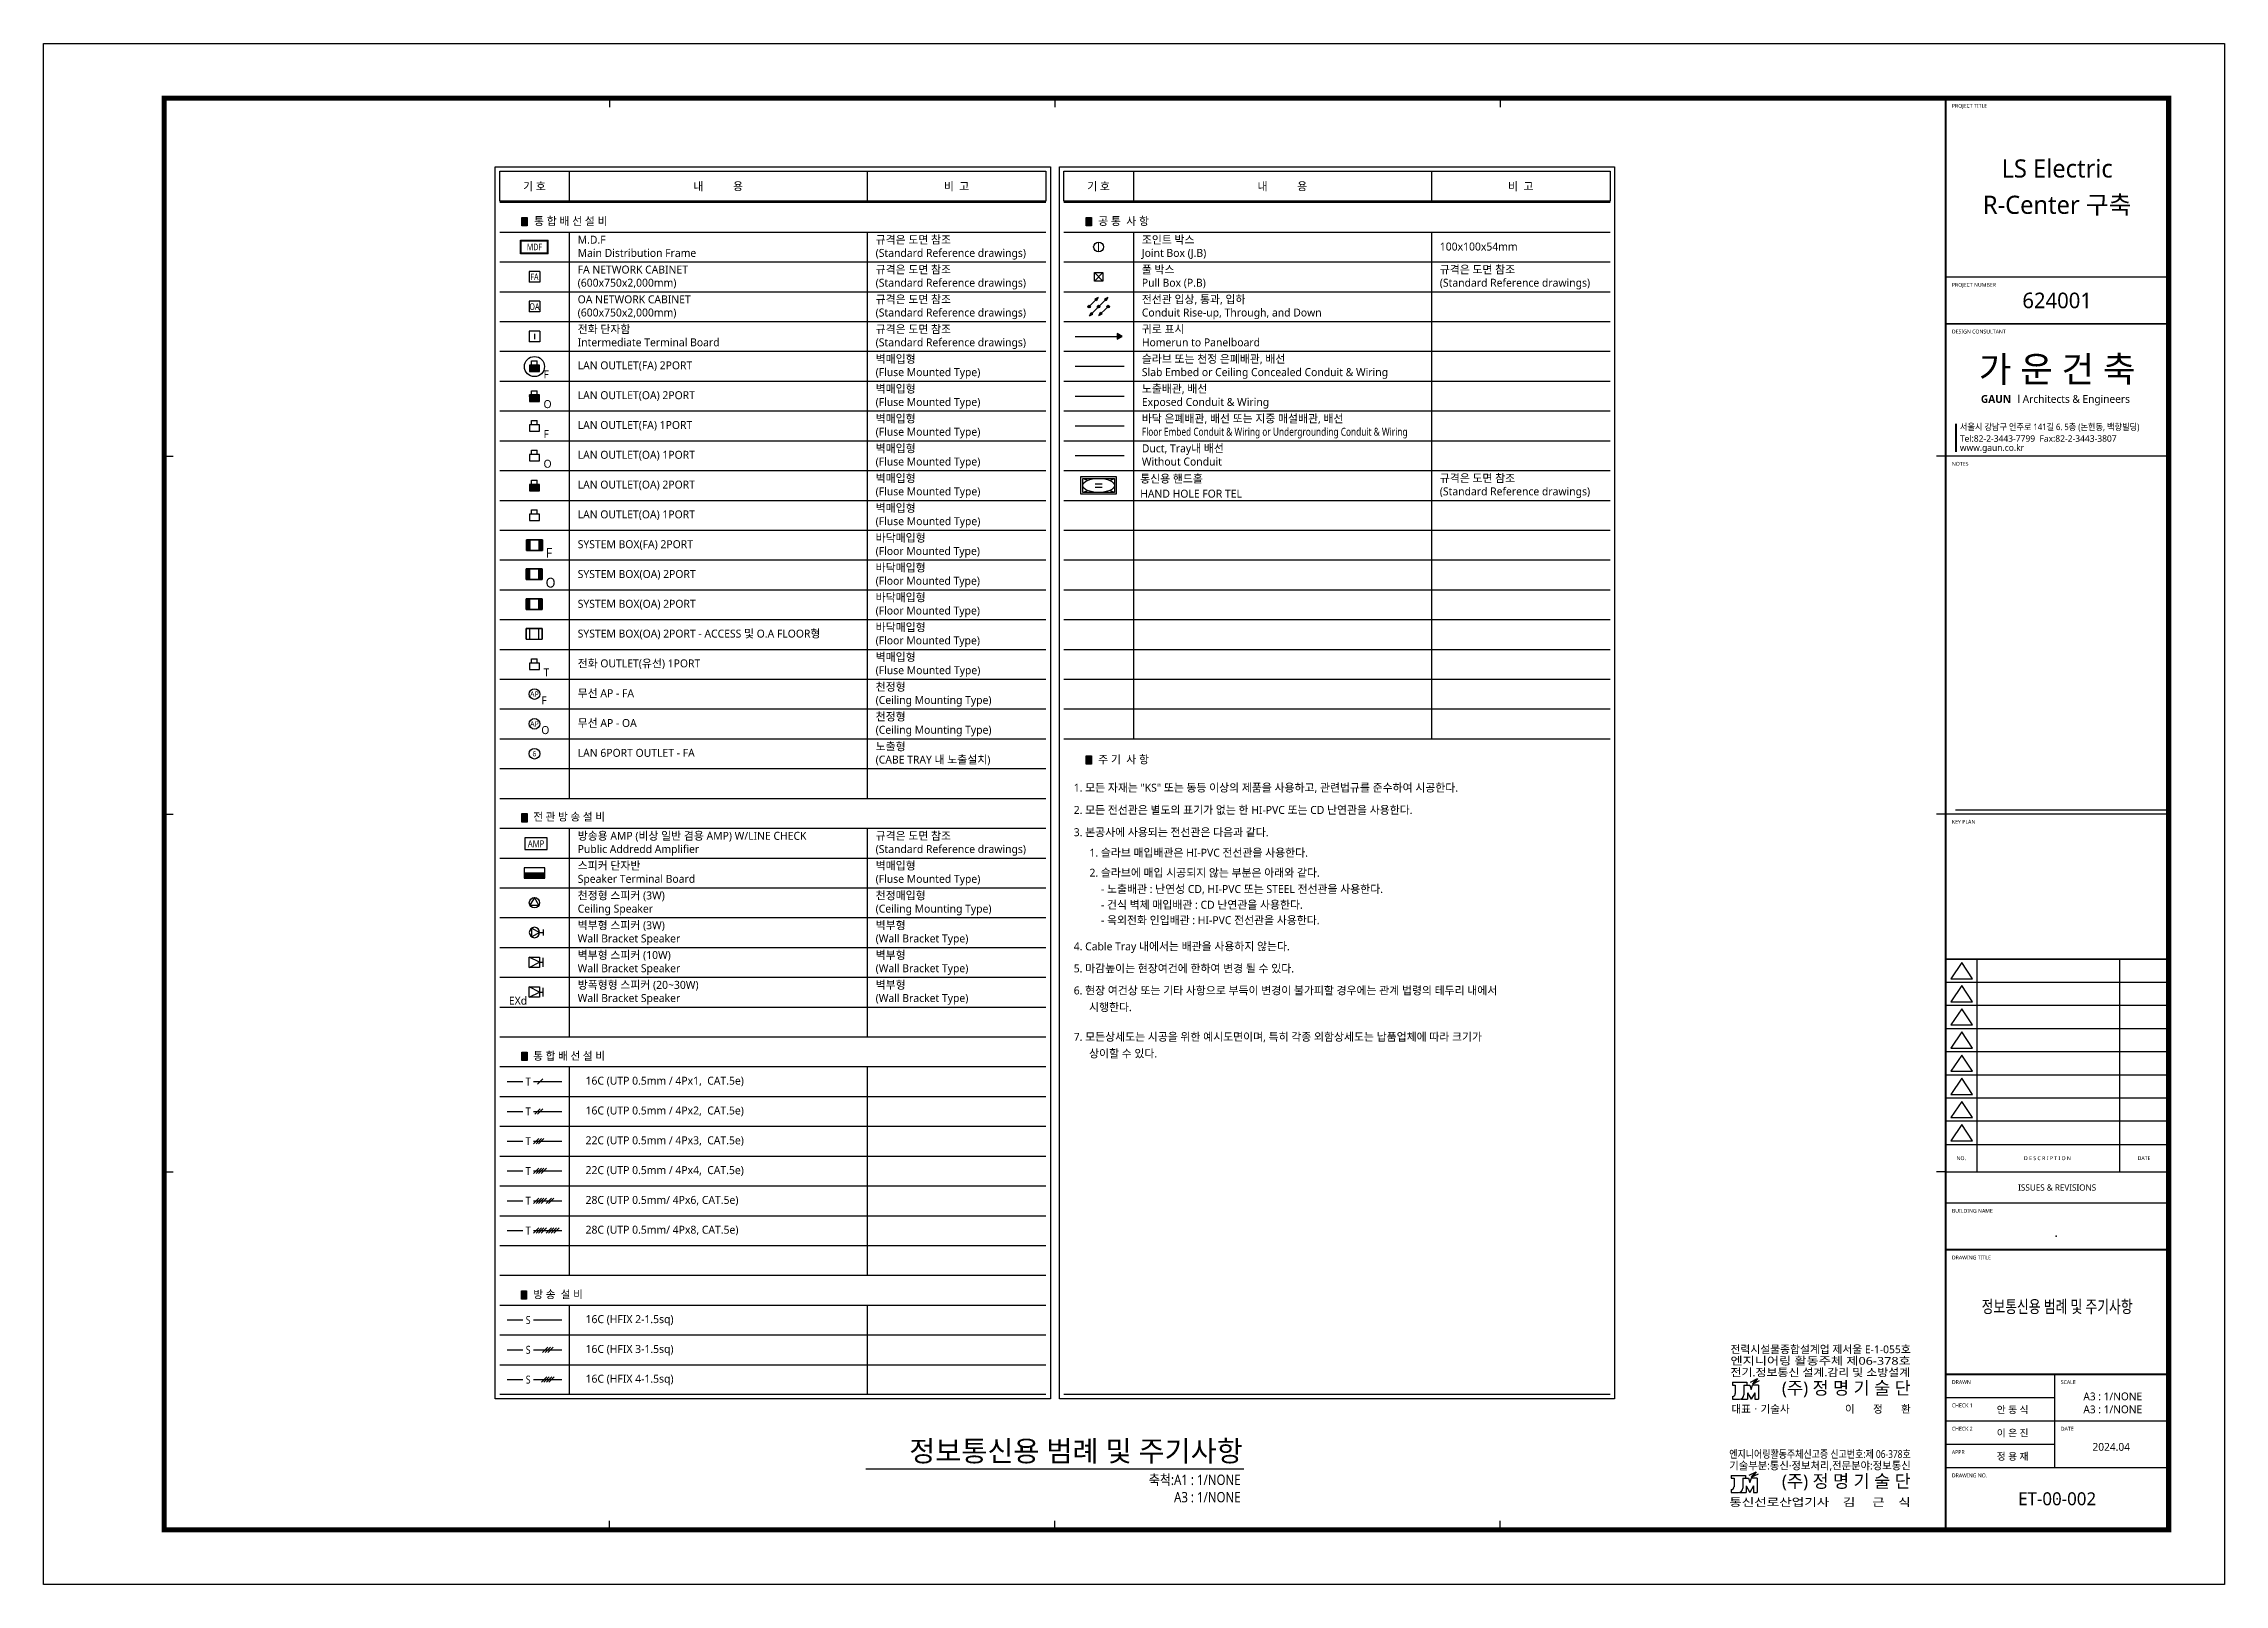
# Model space of a CAD drawing. Header units: millimetres. Extents: x 0 to 84100, y 0 to 59400.
import ezdxf
from ezdxf.enums import TextEntityAlignment as Align

# ---------------------------------------------------------------- set-up
doc = ezdxf.new("R2010")
doc.units = ezdxf.units.MM
doc.header["$LTSCALE"] = 1000
for name, pattern in [('EEA3', [11.5, 7, -2, 0.5, -2]), ('HID', [2.3, 1.5, -0.8]), ('TAA4', [16.45, 12, -1.35, 0.2, -1.35, 0.2, -1.35])]:
    doc.linetypes.add(name, pattern=pattern)
for name, color, linetype in [('S', 4, 'Continuous'), ('SHT', 5, 'Continuous'), ('sol254', 254, 'Continuous'), ('SYM', 3, 'Continuous'), ('SYMBOL', 3, 'Continuous'), ('TEXT', 3, 'Continuous'), ('TIT', 2, 'Continuous'), ('XR-SHEET(통신)$0$WD', 6, 'Continuous')]:
    doc.layers.add(name, color=color, linetype=linetype)
doc.styles.add('GHS', font='malgun.ttf')
doc.styles.add('ST6', font='malgun.ttf', dxfattribs={"width": 0.9})
doc.styles.add('XR-SHEET$0$XR-SHEET$0$XR-SHEET$0$맑은고딕', font='malgun.ttf')
doc.styles.add('XR-SHEET$0$XR-SHEET$0$XREF-Form$0$맑은고딕', font='malgun.ttf')
doc.styles.add('XR-SHEET$0$XR-SHEET$0$XREF-Form$0$맑은고딕B', font='malgunbd.ttf')

msp = doc.modelspace()

# ---------------------------------------------------------------- texts
at = {"layer": 'SYM', "color": 4, "style": 'ST6', "width": 1}
for s, p in [('기 호', (18929, 53906)), ('비  고', (35208, 53906)), ('비  고', (56964, 53906))]:
    msp.add_text(s, height=307.1, dxfattribs=at).set_placement(p, align=Align.MIDDLE)
at = {"layer": 'SYM', "color": 4, "style": 'ST6'}
for s, height, p in [('내           용', 307.13, (26015, 53906)), ('기 호', 307.1, (40685, 53906)), ('내           용', 307.13, (47771, 53906))]:
    msp.add_text(s, height=height, dxfattribs=at).set_placement(p, align=Align.MIDDLE)
at = {"layer": 'SYM', "color": 4, "style": 'ST6', "width": 1}
for s, height, p in [('통 합 배 선 설 비', 307.13, (18914, 52404)), ('공 통  사 항', 307.1, (40670, 52404)), ('전 관 방 송 설 비', 300, (18884, 29443)), ('통 합 배 선 설 비', 300, (18884, 20223)), ('방 송  설 비', 300, (18884, 11031))]:
    msp.add_text(s, height=height, dxfattribs=at).set_placement(p)
at = {"layer": 'SYM'}
for s, height, style, width, p in [('MDF', 255.8, 'GHS', 0.8, (18929, 51560)), ('FA', 255.8, 'GHS', 0.8, (18929, 50410)), ('OA', 255.8, 'GHS', 0.8, (18929, 49261)), ('AMP', 266.7, 'ST6', 0.85, (18989, 28552))]:
    msp.add_text(s, height=height, dxfattribs=dict(at, style=style, width=width)).set_placement(p, align=Align.MIDDLE)
at = {"layer": 'SYM', "linetype": 'Continuous', "style": 'ST6'}
for s, height, p in [('M.D.F', 307.1, (20596, 51686)), ('Main Distribution Frame', 307.13, (20596, 51178)), ('(Standard Reference drawings)', 307.13, (32087, 51178)), ('규격은 도면 참조', 307.1, (32087, 51686)), ('Joint Box (J.B)', 307.13, (42352, 51178)), ('조인트 박스', 307.1, (42352, 51686)), ('100x100x54mm', 307.13, (53843, 51423)), ('FA NETWORK CABINET', 307.13, (20596, 50537)), ('규격은 도면 참조', 307.1, (32087, 50537)), ('풀 박스', 307.1, (42352, 50537)), ('규격은 도면 참조', 307.1, (53843, 50537)), ('(600x750x2,000mm)', 307.13, (20596, 50029)), ('OA NETWORK CABINET', 307.13, (20596, 49388)), ('(Standard Reference drawings)', 307.13, (32087, 50029)), ('규격은 도면 참조', 307.1, (32087, 49388)), ('전선관 입상, 통과, 입하', 307.13, (42352, 49388)), ('Pull Box (P.B)', 307.13, (42352, 50029)), ('(Standard Reference drawings)', 307.13, (53843, 50029)), ('(600x750x2,000mm)', 307.13, (20596, 48880)), ('(Standard Reference drawings)', 307.13, (32087, 48880)), ('Conduit Rise-up, Through, and Down', 307.13, (42352, 48880)), ('Intermediate Terminal Board', 307.13, (20596, 47731)), ('전화 단자함', 307.1, (20596, 48239)), ('(Standard Reference drawings)', 307.13, (32087, 47731)), ('규격은 도면 참조', 307.1, (32087, 48239)), ('귀로 표시', 307.1, (42352, 48239)), ('Homerun to Panelboard', 307.13, (42352, 47731)), ('LAN OUTLET(FA) 2PORT', 307.13, (20596, 46843)), ('벽매입형 ', 307.1, (32087, 47090)), ('슬라브 또는 천정 은폐배관, 배선', 307.13, (42352, 47090)), ('F', 307, (19278, 46497)), ('(Fluse Mounted Type)', 307.13, (32087, 46582)), ('벽매입형 ', 307.1, (32087, 45941)), ('Slab Embed or Ceiling Concealed Conduit & Wiring', 307.13, (42352, 46582)), ('노출배관, 배선', 307.1, (42352, 45941)), ('O', 307, (19278, 45348)), ('LAN OUTLET(OA) 2PORT', 307.13, (20596, 45693)), ('(Fluse Mounted Type)', 307.13, (32087, 45432)), ('Exposed Conduit & Wiring', 307.13, (42352, 45432)), ('LAN OUTLET(FA) 1PORT', 307.13, (20596, 44544)), ('(Fluse Mounted Type)', 307.13, (32087, 44283)), ('벽매입형 ', 307.1, (32087, 44792)), ('바닥 은폐배관, 배선 또는 지중 매설배관, 배선', 307.13, (42352, 44792)), ('F', 307, (19278, 44199)), ('벽매입형 ', 307.1, (32087, 43643)), ('Duct, Tray내 배선', 307.13, (42352, 43643)), ('O', 307, (19278, 43050)), ('LAN OUTLET(OA) 1PORT', 307.13, (20596, 43395)), ('(Fluse Mounted Type)', 307.13, (32087, 43134)), ('Without Conduit', 307.13, (42352, 43134)), ('LAN OUTLET(OA) 2PORT', 307.13, (20596, 42246)), ('(Fluse Mounted Type)', 307.13, (32087, 41985)), ('벽매입형 ', 307.1, (32087, 42494)), ('(Standard Reference drawings)', 307.13, (53843, 41985)), ('규격은 도면 참조', 307.1, (53843, 42494)), ('LAN OUTLET(OA) 1PORT', 307.13, (20596, 41097)), ('벽매입형 ', 307.1, (32087, 41345)), ('(Fluse Mounted Type)', 307.13, (32087, 40836)), ('바닥매입형 ', 307.1, (32087, 40196)), ('SYSTEM BOX(FA) 2PORT', 307.13, (20596, 39948)), ('(Floor Mounted Type)', 307.13, (32087, 39687)), ('SYSTEM BOX(OA) 2PORT', 307.13, (20596, 38799)), ('(Floor Mounted Type)', 307.13, (32087, 38538)), ('바닥매입형 ', 307.1, (32087, 39047)), ('SYSTEM BOX(OA) 2PORT', 307.13, (20596, 37650)), ('바닥매입형 ', 307.1, (32087, 37897)), ('(Floor Mounted Type)', 307.13, (32087, 37389)), ('바닥매입형 ', 307.1, (32087, 36748)), ('SYSTEM BOX(OA) 2PORT - ACCESS 및 O.A FLOOR형', 307.13, (20596, 36501)), ('(Floor Mounted Type)', 307.13, (32087, 36240)), ('전화 OUTLET(유선) 1PORT', 307.13, (20596, 35352)), ('(Fluse Mounted Type)', 307.13, (32087, 35091)), ('벽매입형 ', 307.1, (32087, 35599)), ('T', 307, (19278, 35006)), ('무선 AP - FA', 307.1, (20596, 34203)), ('천정형 ', 307.1, (32087, 34450)), ('F', 307, (19192, 33930)), ('(Ceiling Mounting Type)', 307.13, (32087, 33942)), ('천정형 ', 307.1, (32087, 33301)), ('O', 307, (19192, 32781)), ('무선 AP - OA', 307.1, (20596, 33054)), ('(Ceiling Mounting Type)', 307.13, (32087, 32793)), ('LAN 6PORT OUTLET - FA', 307.13, (20596, 31904)), ('(CABE TRAY 내 노출설치)', 307.13, (32087, 31643)), ('노출형', 307.1, (32087, 32152)), ('방송용 AMP (비상 일반 겸용 AMP) W/LINE CHECK', 307.13, (20596, 28705)), ('규격은 도면 참조', 307.1, (32087, 28705)), ('스피커 단자반', 307.1, (20596, 27556)), ('Public Addredd Amplifier', 307.13, (20596, 28196)), ('(Standard Reference drawings)', 307.13, (32087, 28196)), ('벽매입형 ', 307.1, (32087, 27556)), ('Speaker Terminal Board', 307.13, (20596, 27047)), ('(Fluse Mounted Type)', 307.13, (32087, 27047)), ('천정형 스피커 (3W)', 307.13, (20596, 26407)), ('Ceiling Speaker', 307.13, (20596, 25898)), ('(Ceiling Mounting Type)', 307.13, (32087, 25898)), ('천정매입형', 307.1, (32087, 26407)), ('벽부형 스피커 (3W)', 307.13, (20596, 25258)), ('벽부형', 307.1, (32087, 25258)), ('Wall Bracket Speaker', 307.13, (20596, 24749)), ('벽부형 스피커 (10W)', 307.13, (20596, 24109)), ('(Wall Bracket Type)', 307.13, (32087, 24749)), ('벽부형', 307.1, (32087, 24109)), ('Wall Bracket Speaker', 307.13, (20596, 23600)), ('(Wall Bracket Type)', 307.13, (32087, 23600)), ('Wall Bracket Speaker', 307.13, (20596, 22451)), ('방폭형형 스피커 (20~30W)', 307.13, (20596, 22959)), ('(Wall Bracket Type)', 307.13, (32087, 22451)), ('벽부형', 307.1, (32087, 22959)), ('EXd', 307.1, (17942, 22351)), ('16C (UTP 0.5mm / 4Px1,  CAT.5e)', 307.13, (20900, 19265)), ('16C (UTP 0.5mm / 4Px2,  CAT.5e)', 307.13, (20900, 18116)), ('22C (UTP 0.5mm / 4Px3,  CAT.5e)', 307.13, (20900, 16966)), ('22C (UTP 0.5mm / 4Px4,  CAT.5e)', 307.13, (20900, 15817)), ('28C (UTP 0.5mm/ 4Px6, CAT.5e)', 307.13, (20900, 14668)), ('28C (UTP 0.5mm/ 4Px8, CAT.5e)', 307.13, (20900, 13519)), ('16C (HFIX 2-1.5sq)', 307.13, (20900, 10072)), ('16C (HFIX 3-1.5sq)', 307.13, (20900, 8923)), ('16C (HFIX 4-1.5sq)', 307.13, (20900, 7774))]:
    msp.add_text(s, height=height, dxfattribs=at).set_placement(p)
at = {"layer": 'SYM', "style": 'ST6'}
msp.add_text('J', height=307, dxfattribs=at).set_placement((40685, 51560), align=Align.MIDDLE)
at = {"layer": 'SYM', "linetype": 'Continuous', "style": 'ST6', "width": 0.8}
msp.add_text('Floor Embed Conduit & Wiring or Undergrounding Conduit & Wiring', height=307.13, dxfattribs=at).set_placement((42352, 44283))
at = {"layer": 'SYM', "style": 'GHS'}
for s, height, p in [('통신용 핸드홀', 307.1, (42288, 42472)), ('HAND HOLE FOR TEL', 307.13, (42288, 41897)), ('F', 376, (19359, 39580)), ('O', 376, (19359, 38431))]:
    msp.add_text(s, height=height, dxfattribs=at).set_placement(p)
for s, height, p in [('AP', 205.3, (18929, 34323)), ('AP', 205.3, (18929, 33174)), ('6', 205, (18929, 32025))]:
    msp.add_text(s, height=height, dxfattribs=at).set_placement(p, align=Align.MIDDLE_CENTER)
at = {"layer": 'SYM', "color": 4, "style": 'ST6', "width": 1}
msp.add_text('주 기  사 항', height=307.1, dxfattribs=at).set_placement((40670, 31802), align=Align.MIDDLE_LEFT)
at = {"layer": 'SYM', "color": 4, "linetype": 'Continuous', "style": 'ST6'}
for s, p in [('1. 모든 자재는 "KS" 또는 동등 이상의 제품을 사용하고, 관련법규를 준수하여 시공한다.', (39726, 30714)), ('2. 모든 전선관은 별도의 표기가 없는 한 HI-PVC 또는 CD 난연관을 사용한다.', (39726, 29856)), ('3. 본공사에 사용되는 전선관은 다음과 같다.', (39726, 28998)), ('1. 슬라브 매입배관은 HI-PVC 전선관을 사용한다.', (40332, 28208)), ('2. 슬라브에 매입 시공되지 않는 부분은 아래와 같다.', (40332, 27436)), ('- 노출배관 : 난연성 CD, HI-PVC 또는 STEEL 전선관을 사용한다.', (40776, 26807)), ('- 건식 벽체 매입배관 : CD 난연관을 사용한다.', (40776, 26201)), ('- 옥외전화 인입배관 : HI-PVC 전선관을 사용한다.', (40776, 25607)), ('4. Cable Tray 내에서는 배관을 사용하지 않는다.', (39726, 24597)), ('5. 마감높이는 현장여건에 한하여 변경 될 수 있다.', (39726, 23747)), ('6. 현장 여건상 또는 기타 사항으로 부득이 변경이 불가피할 경우에는 관계 법령의 테두리 내에서', (39726, 22897)), ('7. 모든상세도는 시공을 위한 예시도면이며, 특히 각종 외함상세도는 납품업체에 따라 크기가', (39726, 21109))]:
    msp.add_text(s, height=307.13, dxfattribs=at).set_placement(p, align=Align.MIDDLE_LEFT)
at = {"layer": 'SYM', "color": 4, "linetype": 'Continuous', "style": 'ST6', "width": 1}
for s, p in [('시행한다.', (40316, 22255)), ('상이할 수 있다.', (40316, 20467))]:
    msp.add_text(s, height=307.1, dxfattribs=at).set_placement(p, align=Align.MIDDLE_LEFT)
at = {"layer": 'SYM', "linetype": 'Continuous', "style": 'ST6', "width": 0.85}
for s, p in [('T', (18687, 19385)), ('T', (18687, 18236)), ('T', (18687, 17087)), ('T', (18687, 15938)), ('T', (18687, 14789)), ('T', (18687, 13640)), ('S', (18687, 10193)), ('S', (18687, 9044)), ('S', (18687, 7894))]:
    msp.add_text(s, height=307, dxfattribs=at).set_placement(p, align=Align.MIDDLE)
at = {"layer": 'TEXT', "style": 'GHS', "width": 0.75}
msp.add_text('정보통신용 범례 및 주기사항', height=482.97, dxfattribs=at).set_placement((77650, 10709), align=Align.MIDDLE_CENTER)
at = {"layer": 'TEXT', "style": 'GHS'}
for s, height, p in [('A3 : 1/NONE', 300, (79795, 7247)), ('A3 : 1/NONE', 300, (79795, 6747)), ('ET-00-002', 500, (77650, 3300))]:
    msp.add_text(s, height=height, dxfattribs=at).set_placement(p, align=Align.MIDDLE_CENTER)
at = {"layer": 'TIT', "style": 'GHS'}
msp.add_text('정보통신용 범례 및 주기사항', height=800, dxfattribs=at).set_placement((46243, 5140), align=Align.MIDDLE_RIGHT)
at = {"layer": 'TIT', "style": 'GHS', "width": 0.85}
for s, p in [('축척:A1 : 1/NONE', (46162, 3831)), ('A3 : 1/NONE', (46162, 3162))]:
    msp.add_text(s, height=400, dxfattribs=at).set_placement(p, align=Align.RIGHT)

# ---------------------------------------------------------------- blocks, each defined once
blk = doc.blocks.new('XR-FORM-ET', base_point=(461, 408))
at = {"layer": 'SHT', "color": 171}
for p, q in [((43650, 114600), (43650, 113900)), ((78000, 114600), (78000, 113900)), ((112350, 114600), (112350, 113900)), ((9300, 87000), (10000, 87000)), ((146700, 87000), (146000, 87000)), ((9300, 59400), (10000, 59400)), ((146700, 59400), (146000, 59400)), ((9300, 31800), (10000, 31800)), ((146700, 31800), (146000, 31800)), ((43650, 4200), (43650, 4900)), ((78000, 4200), (78000, 4900)), ((112350, 4200), (112350, 4900))]:
    blk.add_line(p, q, dxfattribs=at)
at = {"layer": 'SHT'}
for p, q in [((163900, 59400), (146700, 59400)), ((163900, 48198), (146700, 48198)), ((149100, 48198), (149100, 31800)), ((160100, 48198), (160100, 31800)), ((163900, 46413), (146700, 46413)), ((163900, 44628), (146700, 44628)), ((163900, 42844), (146700, 42844)), ((163900, 41059), (146700, 41059)), ((163900, 39274), (146700, 39274)), ((163900, 37489), (146700, 37489)), ((163900, 35705), (146700, 35705)), ((146700, 33920), (163900, 33920)), ((146700, 31800), (163900, 31800)), ((146700, 25800), (163900, 25800)), ((155100, 16200), (155100, 9000)), ((146700, 14400), (155100, 14400)), ((146700, 12600), (163900, 12600)), ((146700, 10800), (155100, 10800)), ((146700, 9000), (163900, 9000))]:
    blk.add_line(p, q, dxfattribs=at)
blk.add_lwpolyline([(0, 118800), (168200, 118800), (168200, 0), (0, 0)], close=True, dxfattribs=at)
at = {"layer": 'SHT', "const_width": 400}
blk.add_lwpolyline([(9300, 114600), (163900, 114600), (163900, 4200), (9300, 4200)], close=True, dxfattribs=at)
at = {"layer": 'SHT'}
for points, const_width in [([(146700, 114600), (146700, 4200)], 160), ([(146700, 100800), (163900, 100800)], 114), ([(146700, 97200), (163900, 97200)], 114), ([(146700, 87000), (163900, 87000)], 114), ([(146700, 48198), (163900, 48198)], 114), ([(146700, 29400), (163900, 29400)], 114), ([(146700, 25800), (163900, 25800)], 160), ([(146700, 25800), (163900, 25800)], 140), ([(146700, 16200), (163900, 16200)], 160)]:
    blk.add_lwpolyline(points, dxfattribs=dict(at, const_width=const_width))
at = {"layer": 'SHT', "color": 7, "const_width": 140}
blk.add_lwpolyline([(147500, 89500), (147500, 87300)], dxfattribs=at)
at = {"layer": 'SHT', "linetype": 'Continuous', "ltscale": 2}
blk.add_lwpolyline([(147457, 59711), (163900, 59711)], dxfattribs=at)
at = {"layer": 'SHT', "linetype": 'Continuous', "flags": 128}
for points in [[(147937, 47949), (147097, 46700), (148777, 46700)], [(147937, 46165), (147097, 44915), (148777, 44915)], [(147937, 44380), (147097, 43131), (148777, 43131)], [(147937, 42595), (147097, 41346), (148777, 41346)], [(147937, 40810), (147097, 39561), (148777, 39561)], [(147937, 39026), (147097, 37776), (148777, 37776)], [(147937, 37241), (147097, 35992), (148777, 35992)], [(147937, 35456), (147097, 34207), (148777, 34207)]]:
    blk.add_lwpolyline(points, close=True, dxfattribs=at)
at = {"layer": 'SHT'}
for p in [(155226, 26855), (155300, 6600, -2754)]:
    blk.add_point(p, dxfattribs=at)
at = {"layer": 'XR-SHEET(통신)$0$WD', "color": 4}
for p, q in [((130248, 15590), (130248, 15367)), ((130248, 15590), (131366, 15590)), ((130248, 15367), (130472, 15367)), ((130472, 15367), (130472, 14705)), ((131142, 15367), (131142, 14605)), ((131142, 15367), (131589, 15367)), ((131366, 15590), (131366, 15367)), ((131589, 15367), (131701, 15032)), ((131641, 15594), (132187, 15864)), ((131701, 15032), (131812, 15367)), ((132077, 15810), (131805, 15443)), ((131805, 15443), (132351, 15713)), ((131805, 15443), (131956, 15552)), ((132259, 15367), (131812, 15367)), ((131833, 15480), (131983, 15589)), ((131861, 15518), (132011, 15626)), ((131879, 15479), (131928, 15515)), ((131888, 15555), (132038, 15664)), ((132187, 15864), (131915, 15497)), ((131916, 15592), (132066, 15701)), ((131943, 15629), (132093, 15738)), ((131971, 15667), (132121, 15775)), ((131999, 15704), (132149, 15813)), ((132026, 15741), (132176, 15850)), ((132054, 15778), (132141, 15842)), ((132259, 15367), (132259, 14270)), ((130248, 14493), (130248, 14270)), ((130248, 14493), (130260, 14493)), ((130248, 14270), (130807, 14270)), ((130903, 14284), (130903, 14270)), ((130903, 14270), (131421, 14270)), ((131421, 14780), (131701, 14270)), ((131421, 14780), (131421, 14270)), ((131980, 14780), (131701, 14270)), ((131980, 14780), (131980, 14270)), ((131980, 14270), (132259, 14270)), ((131545, 8409), (132092, 8679)), ((131982, 8625), (131710, 8257)), ((131710, 8257), (132256, 8527)), ((131765, 8332), (131915, 8441)), ((131793, 8369), (131943, 8478)), ((132092, 8679), (131819, 8311)), ((131820, 8407), (131971, 8515)), ((131848, 8444), (131998, 8553)), ((131876, 8481), (132026, 8590)), ((131903, 8518), (132053, 8627)), ((131931, 8556), (132081, 8664)), ((131958, 8593), (132046, 8656)), ((130153, 8405), (130153, 8181)), ((130153, 8405), (131270, 8405)), ((130153, 8181), (130377, 8181)), ((130153, 7308), (130153, 7084)), ((130153, 7308), (130164, 7308)), ((130153, 7084), (130712, 7084)), ((130377, 8181), (130377, 7520)), ((130808, 7098), (130808, 7084)), ((130808, 7084), (131326, 7084)), ((131047, 8181), (131047, 7419)), ((131047, 8181), (131494, 8181)), ((131270, 8405), (131270, 8181)), ((131326, 7595), (131605, 7084)), ((131326, 7595), (131326, 7084)), ((131494, 8181), (131605, 7846)), ((131605, 7846), (131717, 8181)), ((131885, 7595), (131605, 7084)), ((131710, 8257), (131860, 8366)), ((132164, 8181), (131717, 8181)), ((131738, 8295), (131888, 8404)), ((131784, 8294), (131833, 8329)), ((131885, 7595), (131885, 7084)), ((131885, 7084), (132164, 7084)), ((132164, 8181), (132164, 7084))]:
    blk.add_line(p, q, dxfattribs=at)
for centre, radius in [((130260, 14705), 212), ((130807, 14605), 335), ((130164, 7520), 212), ((130712, 7419), 335)]:
    blk.add_arc(centre, radius, 270, 0, dxfattribs=at)
at = {"layer": 'SHT', "color": 9, "style": 'XR-SHEET$0$XR-SHEET$0$XREF-Form$0$맑은고딕'}
for s, p in [('PROJECT TITLE', (147180, 114000)), ('PROJECT NUMBER', (147180, 100200)), ('DESIGN CONSULTANT', (147180, 96600)), ('NOTES', (147180, 86400)), ('KEY PLAN', (147180, 58800)), ('BUILDING NAME', (147180, 28800)), ('DRAWING TITLE', (147180, 25200)), ('DRAWN', (147180, 15600)), ('SCALE', (155580, 15600)), ('CHECK 1', (147180, 13800)), ('CHECK 2', (147180, 12000)), ('DATE', (155580, 12000)), ('APPR', (147180, 10200)), ('DRAWING NO.', (147180, 8400))]:
    blk.add_text(s, height=300, dxfattribs=at).set_placement(p, align=Align.MIDDLE_LEFT)
at = {"layer": 'SHT', "color": 3}
for s, height, style, p in [('LS Electric', 1400, 'XR-SHEET$0$XR-SHEET$0$XR-SHEET$0$맑은고딕', (155300, 109174)), ('R-Center 구축', 1400, 'XR-SHEET$0$XR-SHEET$0$XR-SHEET$0$맑은고딕', (155300, 106374)), ('GAUN ', 600, 'XR-SHEET$0$XR-SHEET$0$XREF-Form$0$맑은고딕B', (150686, 91400)), ('안 동 식', 540, 'XR-SHEET$0$XR-SHEET$0$XREF-Form$0$맑은고딕', (151865, 13467)), ('이 은 진', 540, 'XR-SHEET$0$XR-SHEET$0$XREF-Form$0$맑은고딕', (151865, 11667)), ('정 용 재', 540, 'XR-SHEET$0$XR-SHEET$0$XREF-Form$0$맑은고딕', (151865, 9867)), ('2024.04', 600, 'XR-SHEET$0$XR-SHEET$0$XREF-Form$0$맑은고딕', (159471, 10601))]:
    blk.add_text(s, height=height, dxfattribs=dict(at, style=style)).set_placement(p, align=Align.MIDDLE_CENTER)
at = {"layer": 'SHT', "style": 'XR-SHEET$0$XR-SHEET$0$XR-SHEET$0$맑은고딕'}
blk.add_text('624001', height=1200, dxfattribs=at).set_placement((155300, 99000), align=Align.MIDDLE_CENTER)
at = {"layer": 'SHT', "color": 2, "style": 'XR-SHEET$0$XR-SHEET$0$XREF-Form$0$맑은고딕B'}
blk.add_text('가 운 건 축', height=2000, dxfattribs=at).set_placement((155300, 93700), align=Align.MIDDLE_CENTER)
at = {"layer": 'SHT', "color": 7, "style": 'XR-SHEET$0$XR-SHEET$0$XREF-Form$0$맑은고딕'}
blk.add_text('l Architects & Engineers', height=600, dxfattribs=at).set_placement((156577, 91400), align=Align.MIDDLE_CENTER)
at = {"layer": 'SHT', "color": 7, "style": 'XR-SHEET$0$XR-SHEET$0$XREF-Form$0$맑은고딕', "width": 0.9}
blk.add_text('서울시 강남구 언주로 141길 6. 5층 (논현동, 백향빌딩)', height=500, dxfattribs=at).set_placement((147800, 89250), align=Align.MIDDLE_LEFT)
at = {"layer": 'SHT', "color": 7, "style": 'XR-SHEET$0$XR-SHEET$0$XREF-Form$0$맑은고딕'}
for s, p in [('Tel:82-2-3443-7799  Fax:82-2-3443-3807', (147800, 88350)), ('www.gaun.co.kr', (147800, 87650))]:
    blk.add_text(s, height=500, dxfattribs=at).set_placement(p, align=Align.MIDDLE_LEFT)
at = {"layer": 'SHT', "color": 9, "style": 'XR-SHEET$0$XR-SHEET$0$XREF-Form$0$맑은고딕'}
for s, height, p in [('NO.', 300, (147900, 32860)), ('D E S C R I P T I O N ', 300, (154600, 32860)), ('DATE', 300, (162000, 32860)), ('ISSUES & REVISIONS', 480, (155300, 30600))]:
    blk.add_text(s, height=height, dxfattribs=at).set_placement(p, align=Align.MIDDLE_CENTER)
at = {"layer": 'XR-SHEET(통신)$0$WD', "color": 4, "style": 'GHS'}
for s, width, p, p2 in [('전력시설물종합설계업 제서울 E-1-055호', 0.91927, (130104, 17826), (144006, 17826)), ('엔지니어링 활동주체 제06-378호', 1.128043, (130104, 16936), (144006, 16936)), ('전기.정보통신 설계.감리 및 소방설계', 1.013777, (130104, 16045), (143963, 16045)), ('엔지니어링활동주체신고증 신고번호:제 06-378호', 0.764554, (130009, 9750), (144006, 9750)), ('기술부분:통신·정보처리,전문분야:정보통신', 0.894617, (130009, 8859), (144006, 8859)), ('통신선로산업기사    김     근    식', 1.084493, (130009, 6039), (144006, 6039))]:
    blk.add_text(s, height=595.76, dxfattribs=dict(at, width=width)).set_placement(p, p2, align=Align.FIT)
for s, height, p in [('(주) 정 명 기 술 단', 992.94, (144006, 14644)), ('이       정       환', 595.76, (144006, 13225)), ('(주) 정 명 기 술 단', 992.94, (144006, 7459))]:
    blk.add_text(s, height=height, dxfattribs=at).set_placement(p, align=Align.RIGHT)
blk.add_text('대표ㆍ기술사 ', height=595.8, dxfattribs=at).set_placement((130182, 13225))
blk = doc.blocks.new('F10')
at = {"layer": 'SYM'}
blk.add_lwpolyline([(0, 1.5), (-1.3, -0.75), (1.3, -0.75)], close=True, dxfattribs=at)
blk.add_circle((0, 0), 1.5, dxfattribs=at)
blk = doc.blocks.new('A-10')
at = {"layer": 'SYMBOL', "color": 3}
for p, q in [((-121, 0), (0, 0)), ((0, 96), (0, -96))]:
    blk.add_line(p, q, dxfattribs=at)
blk.add_lwpolyline([(-359, -138), (-121, 0), (-359, 138)], close=True, dxfattribs=at)
blk.add_circle((-281, 0), 160, dxfattribs=at)
blk = doc.blocks.new('T')
at = {"layer": 'SYM'}
for p, q in [((75, -75), (225, -75)), ((75, -275), (225, -275)), ((225, -275), (225, -75))]:
    blk.add_line(p, q, dxfattribs=at)
blk.add_lwpolyline([(75, 0), (75, -350), (-150, -350), (-150, 0)], close=True, dxfattribs=at)
blk = doc.blocks.new('A$C79CA0B77')
at = {"layer": 'SYM', "color": 6}
for p, q in [((-386, 483), (-650, 600)), ((886, 483), (1150, 600)), ((-650, -200), (-386, -83)), ((1150, -200), (886, -83))]:
    blk.add_line(p, q, dxfattribs=at)
at = {"layer": 'SYM'}
for p, q in [((50, 300), (450, 300)), ((50, 100), (450, 100))]:
    blk.add_line(p, q, dxfattribs=at)
blk.add_lwpolyline([(-750, 700), (1250, 700), (1250, -300), (-750, -300)], close=True, dxfattribs=at)
at = {"layer": 'SYM', "color": 6}
blk.add_lwpolyline([(-650, 600), (1150, 600), (1150, -200), (-650, -200)], close=True, dxfattribs=at)
at = {"layer": 'SYM'}
blk.add_ellipse((250, 200), major_axis=(-900, 0), ratio=0.4444444, dxfattribs=at)
blk = doc.blocks.new('00$0$AA5')
at = {"layer": 'SYM'}
blk.add_hatch(color=256, dxfattribs=at).paths.add_polyline_path([(-1, -1.73), (1, -1.73), (0, 0)])
blk.add_lwpolyline([(0, 0), (-1, -1.73), (1, -1.73)], close=True, dxfattribs=at)
blk = doc.blocks.new('A$C07382CB1')
at = {"layer": 'SYM'}
h = blk.add_hatch(color=5, dxfattribs=at)
edge = h.paths.add_edge_path()
edge.add_ellipse((0, 0), major_axis=(61.9, 61.9), ratio=1, start_angle=45, end_angle=225, ccw=False)
edge.add_ellipse((0, 0), major_axis=(61.9, 61.9), ratio=1, start_angle=225, end_angle=405, ccw=False)
blk.add_hatch(color=5, dxfattribs=at).paths.add_polyline_path([(393, 501), (447, 447), (501, 393), (624, 624)])
for p, q in [((62, 62), (624, 624)), ((624, 624), (393, 501)), ((393, 501), (447, 447)), ((501, 393), (447, 447)), ((624, 624), (501, 393))]:
    blk.add_line(p, q, dxfattribs=at)
blk.add_circle((0, 0), 87.5, dxfattribs=at)

# ---------------------------------------------------------------- hatches: boundary and pattern name
at = {"layer": 'SYM'}
for points in [[(18448, 52371), (18653, 52371), (18653, 52698), (18448, 52698)], [(40204, 52371), (40409, 52371), (40409, 52698), (40204, 52698)], [(40204, 31615), (40409, 31615), (40409, 31942), (40204, 31942)], [(18448, 29389), (18653, 29389), (18653, 29716), (18448, 29716)], [(18448, 20196), (18653, 20196), (18653, 20524), (18448, 20524)], [(18428, 10998), (18628, 10998), (18628, 11318), (18428, 11318)]]:
    msp.add_hatch(color=4, dxfattribs=at).paths.add_polyline_path(points)
h = msp.add_hatch(dxfattribs=at)
h.set_pattern_fill('ANSI31', color=256, scale=50, style=0)
h.set_pattern_definition([(45, (-2338651.679, 827557.725), (-4.419417382, 4.419417382), [])])
h.paths.add_polyline_path([(18738, 47004), (18820, 47004), (19039, 47004), (19121, 47004), (19121, 46758), (18738, 46758)])
h = msp.add_hatch(dxfattribs=at)
h.set_pattern_fill('ANSI31', color=256, scale=50, style=0)
h.set_pattern_definition([(45, (-2338651.679, 826408.644), (-4.419417382, 4.419417382), [])])
h.paths.add_polyline_path([(18738, 45855), (18820, 45855), (19039, 45855), (19121, 45855), (19121, 45609), (18738, 45609)])
h = msp.add_hatch(dxfattribs=at)
h.set_pattern_fill('ANSI31', color=256, scale=50, style=0)
h.set_pattern_definition([(45, (-2338651.679, 822961.4016), (-4.419417382, 4.419417382), [])])
h.paths.add_polyline_path([(18738, 42408), (18820, 42408), (19039, 42408), (19121, 42408), (19121, 42162), (18738, 42162)])
h = msp.add_hatch(color=256, dxfattribs=at)
h.paths.add_polyline_path([(18929, 27429), (18529, 27429), (18529, 27260)])
h.paths.add_polyline_path([(19329, 27429), (18929, 27429), (18529, 27260), (18529, 27229), (19329, 27229)])

# ---------------------------------------------------------------- linework, layer by layer
at = {"layer": 'S'}
for p, q in [((17876, 19385), (18486, 19385)), ((18889, 19385), (19983, 19385)), ((17876, 18236), (18486, 18236)), ((18889, 18236), (19983, 18236)), ((17876, 17087), (18486, 17087)), ((18889, 17087), (19983, 17087)), ((17876, 15938), (18486, 15938)), ((18889, 15938), (19983, 15938)), ((17876, 14789), (18486, 14789)), ((18889, 14789), (19983, 14789)), ((17876, 13640), (18486, 13640)), ((18889, 13640), (19983, 13640)), ((17876, 10193), (18486, 10193)), ((18889, 10193), (19983, 10193)), ((17876, 9044), (18486, 9044)), ((18889, 9044), (19983, 9044)), ((17876, 7894), (18486, 7894)), ((18889, 7894), (19983, 7894))]:
    msp.add_line(p, q, dxfattribs=at)
at = {"layer": 'sol254', "color": 252}
for points in [[(17589, 54480), (38655, 54480), (38655, 53331), (17589, 53331)], [(39345, 54480), (60411, 54480), (60411, 53331), (39345, 53331)]]:
    msp.add_lwpolyline(points, close=True, dxfattribs=at)
at = {"layer": 'SYM', "color": 6}
for p, q in [((17589, 54480), (38655, 54480)), ((20270, 54480), (20270, 53331)), ((31761, 54480), (31761, 53331)), ((39345, 54480), (60411, 54480)), ((42026, 54480), (42026, 53331)), ((53517, 54480), (53517, 53331)), ((38655, 53331), (17589, 53331)), ((17589, 53283), (38655, 53283)), ((60411, 53331), (39345, 53331)), ((39345, 53283), (60411, 53283)), ((17589, 52134), (38655, 52134)), ((20270, 52134), (20270, 30302)), ((31761, 52134), (31761, 39494)), ((31761, 52134), (31761, 30302)), ((39345, 52134), (60411, 52134)), ((42026, 52134), (42026, 32600)), ((53517, 52134), (53517, 32600)), ((17589, 50985), (38655, 50985)), ((39345, 50985), (60411, 50985)), ((17589, 49836), (38655, 49836)), ((39345, 49836), (60411, 49836)), ((17589, 48687), (38655, 48687)), ((39345, 48687), (60411, 48687)), ((17589, 47538), (38655, 47538)), ((39345, 47538), (60411, 47538)), ((17589, 46389), (38655, 46389)), ((39345, 46389), (60411, 46389)), ((17589, 45240), (38655, 45240)), ((39345, 45240), (60411, 45240)), ((17589, 44090), (38655, 44090)), ((39345, 44090), (60411, 44090)), ((17589, 42941), (38655, 42941)), ((39345, 42941), (60411, 42941)), ((17589, 41792), (38655, 41792)), ((39345, 41792), (60411, 41792)), ((17589, 40643), (38655, 40643)), ((39345, 40643), (60411, 40643)), ((17589, 39494), (38655, 39494)), ((39345, 39494), (60411, 39494)), ((17589, 38345), (38655, 38345)), ((39345, 38345), (60411, 38345)), ((17589, 37196), (38655, 37196)), ((39345, 37196), (60411, 37196)), ((17589, 36047), (38655, 36047)), ((39345, 36047), (60411, 36047)), ((17589, 34898), (38655, 34898)), ((39345, 34898), (60411, 34898)), ((17589, 33749), (38655, 33749)), ((39345, 33749), (60411, 33749)), ((17589, 32600), (38655, 32600)), ((39345, 32600), (60411, 32600)), ((17589, 31451), (38655, 31451)), ((17589, 30302), (38655, 30302)), ((17589, 29152), (38655, 29152)), ((20270, 29152), (20270, 21109)), ((31761, 29152), (31761, 21109)), ((17589, 28003), (38655, 28003)), ((17589, 26854), (38655, 26854)), ((17589, 25705), (38655, 25705)), ((17589, 24556), (38655, 24556)), ((17589, 23407), (38655, 23407)), ((17589, 22258), (38655, 22258)), ((17589, 21109), (38655, 21109)), ((17589, 19960), (38655, 19960)), ((20270, 19960), (20270, 11916)), ((31761, 19960), (31761, 11916)), ((17589, 18811), (38655, 18811)), ((17589, 17662), (38655, 17662)), ((17589, 16513), (38655, 16513)), ((17589, 15363), (38655, 15363)), ((17589, 14214), (38655, 14214)), ((17589, 13065), (38655, 13065)), ((17589, 11916), (38655, 11916)), ((17589, 10767), (38655, 10767)), ((20270, 10767), (20270, 7320)), ((31761, 10767), (31761, 7320)), ((17589, 9618), (38655, 9618)), ((17589, 8469), (38655, 8469)), ((38655, 7320), (17589, 7320)), ((60411, 7320), (39345, 7320))]:
    msp.add_line(p, q, dxfattribs=at)
at = {"layer": 'SYM'}
for p, q in [((18395, 51826), (19463, 51826)), ((18395, 51293), (18395, 51826)), ((18421, 51801), (19438, 51801)), ((18421, 51318), (18421, 51801)), ((19438, 51318), (18421, 51318)), ((19438, 51318), (19438, 51801)), ((19463, 51293), (19463, 51826)), ((19463, 51293), (18395, 51293)), ((18725, 50615), (18725, 50206)), ((19134, 50615), (18725, 50615)), ((19134, 50615), (19134, 50206)), ((19134, 50206), (18725, 50206)), ((18725, 49466), (18725, 49057)), ((19134, 49466), (18725, 49466)), ((19134, 49057), (18725, 49057)), ((19134, 49466), (19134, 49057)), ((19134, 48317), (18725, 48317)), ((18725, 48317), (18725, 47908)), ((18929, 48215), (18929, 48010)), ((19134, 48317), (19134, 47908)), ((19134, 47908), (18725, 47908)), ((39782, 46963), (41668, 46963)), ((19236, 40273), (18622, 40273)), ((18622, 40273), (18622, 39864)), ((18622, 40265), (18630, 40273)), ((18622, 40254), (18641, 40273)), ((18622, 40243), (18652, 40273)), ((18622, 40232), (18664, 40273)), ((18622, 40221), (18675, 40273)), ((18622, 40210), (18686, 40273)), ((18622, 40199), (18697, 40273)), ((18622, 40188), (18708, 40273)), ((18622, 40177), (18719, 40273)), ((18622, 40166), (18730, 40273)), ((18622, 40155), (18741, 40273)), ((18622, 39864), (18622, 40273)), ((18622, 40273), (19236, 40273)), ((18622, 40144), (18745, 40266)), ((18622, 40133), (18745, 40255)), ((18622, 40122), (18745, 40244)), ((18622, 40111), (18745, 40233)), ((18622, 40099), (18745, 40222)), ((18622, 40088), (18745, 40211)), ((18622, 40077), (18745, 40200)), ((18622, 40066), (18745, 40189)), ((18622, 40055), (18745, 40178)), ((18622, 40044), (18745, 40167)), ((18622, 40033), (18745, 40156)), ((18622, 40022), (18745, 40145)), ((18622, 40011), (18745, 40134)), ((18622, 40000), (18745, 40123)), ((18622, 39989), (18745, 40112)), ((18622, 39978), (18745, 40100)), ((18622, 39967), (18745, 40089)), ((18622, 39956), (18745, 40078)), ((18622, 39945), (18745, 40067)), ((18622, 39933), (18745, 40056)), ((18622, 39922), (18745, 40045)), ((18622, 39911), (18745, 40034)), ((18622, 39900), (18745, 40023)), ((18622, 39889), (18745, 40012)), ((18622, 39878), (18745, 40001)), ((18622, 39867), (18745, 39990)), ((18622, 39864), (19236, 39864)), ((19236, 39864), (18622, 39864)), ((18631, 39864), (18745, 39979)), ((18642, 39864), (18745, 39968)), ((18653, 39864), (18745, 39957)), ((18664, 39864), (18745, 39946)), ((18675, 39864), (18745, 39935)), ((18686, 39864), (18745, 39923)), ((18697, 39864), (18745, 39912)), ((18708, 39864), (18745, 39901)), ((18719, 39864), (18745, 39890)), ((18730, 39864), (18745, 39879)), ((18741, 39864), (18745, 39868)), ((18745, 40273), (18745, 39864)), ((19114, 39864), (19114, 40273)), ((19114, 40270), (19117, 40273)), ((19114, 40259), (19128, 40273)), ((19114, 40247), (19139, 40273)), ((19114, 40236), (19150, 40273)), ((19114, 40225), (19162, 40273)), ((19114, 40214), (19173, 40273)), ((19114, 40203), (19184, 40273)), ((19114, 40192), (19195, 40273)), ((19114, 40181), (19206, 40273)), ((19114, 40170), (19217, 40273)), ((19114, 40159), (19228, 40273)), ((19114, 40148), (19236, 40271)), ((19114, 40137), (19236, 40260)), ((19114, 40126), (19236, 40249)), ((19114, 40115), (19236, 40237)), ((19114, 40104), (19236, 40226)), ((19114, 40093), (19236, 40215)), ((19114, 40081), (19236, 40204)), ((19114, 40070), (19236, 40193)), ((19114, 40059), (19236, 40182)), ((19114, 40048), (19236, 40171)), ((19114, 40037), (19236, 40160)), ((19114, 40026), (19236, 40149)), ((19114, 40015), (19236, 40138)), ((19114, 40004), (19236, 40127)), ((19114, 39993), (19236, 40116)), ((19114, 39982), (19236, 40105)), ((19114, 39971), (19236, 40094)), ((19114, 39960), (19236, 40083)), ((19114, 39949), (19236, 40071)), ((19114, 39938), (19236, 40060)), ((19114, 39927), (19236, 40049)), ((19114, 39915), (19236, 40038)), ((19114, 39904), (19236, 40027)), ((19114, 39893), (19236, 40016)), ((19114, 39882), (19236, 40005)), ((19114, 39871), (19236, 39994)), ((19117, 39864), (19236, 39983)), ((19129, 39864), (19236, 39972)), ((19140, 39864), (19236, 39961)), ((19151, 39864), (19236, 39950)), ((19162, 39864), (19236, 39939)), ((19173, 39864), (19236, 39928)), ((19184, 39864), (19236, 39917)), ((19195, 39864), (19236, 39905)), ((19206, 39864), (19236, 39894)), ((19217, 39864), (19236, 39883)), ((19228, 39864), (19236, 39872)), ((19236, 39864), (19236, 40273)), ((19236, 40273), (19236, 39864)), ((19224, 39146), (18610, 39146)), ((18610, 39146), (18610, 38737)), ((18610, 39139), (18618, 39146)), ((18610, 39128), (18629, 39146)), ((18610, 39116), (18640, 39146)), ((18610, 39105), (18651, 39146)), ((18610, 39094), (18662, 39146)), ((18610, 39083), (18673, 39146)), ((18610, 39072), (18684, 39146)), ((18610, 39061), (18696, 39146)), ((18610, 39050), (18707, 39146)), ((18610, 39039), (18718, 39146)), ((18610, 39028), (18729, 39146)), ((18610, 38737), (18610, 39146)), ((18610, 39146), (19224, 39146)), ((18610, 39017), (18733, 39140)), ((18610, 39006), (18733, 39129)), ((18610, 38995), (18733, 39117)), ((18610, 38984), (18733, 39106)), ((18610, 38973), (18733, 39095)), ((18610, 38962), (18733, 39084)), ((18610, 38950), (18733, 39073)), ((18610, 38939), (18733, 39062)), ((18610, 38928), (18733, 39051)), ((18610, 38917), (18733, 39040)), ((18610, 38906), (18733, 39029)), ((18610, 38895), (18733, 39018)), ((18610, 38884), (18733, 39007)), ((18610, 38873), (18733, 38996)), ((18610, 38862), (18733, 38985)), ((18610, 38851), (18733, 38974)), ((18610, 38840), (18733, 38963)), ((18610, 38829), (18733, 38951)), ((18610, 38818), (18733, 38940)), ((18610, 38807), (18733, 38929)), ((18610, 38796), (18733, 38918)), ((18610, 38784), (18733, 38907)), ((18610, 38773), (18733, 38896)), ((18610, 38762), (18733, 38885)), ((18610, 38751), (18733, 38874)), ((18610, 38740), (18733, 38863)), ((18610, 38737), (19224, 38737)), ((19224, 38737), (18610, 38737)), ((18618, 38737), (18733, 38852)), ((18629, 38737), (18733, 38841)), ((18640, 38737), (18733, 38830)), ((18651, 38737), (18733, 38819)), ((18663, 38737), (18733, 38808)), ((18674, 38737), (18733, 38797)), ((18685, 38737), (18733, 38786)), ((18696, 38737), (18733, 38774)), ((18707, 38737), (18733, 38763)), ((18718, 38737), (18733, 38752)), ((18729, 38737), (18733, 38741)), ((18733, 39146), (18733, 38737)), ((19101, 38737), (19101, 39146)), ((19101, 39143), (19105, 39146)), ((19101, 39132), (19116, 39146)), ((19101, 39121), (19127, 39146)), ((19101, 39110), (19138, 39146)), ((19101, 39098), (19149, 39146)), ((19101, 39087), (19160, 39146)), ((19101, 39076), (19171, 39146)), ((19101, 39065), (19182, 39146)), ((19101, 39054), (19194, 39146)), ((19101, 39043), (19205, 39146)), ((19101, 39032), (19216, 39146)), ((19101, 39021), (19224, 39144)), ((19101, 39010), (19224, 39133)), ((19101, 38999), (19224, 39122)), ((19101, 38988), (19224, 39111)), ((19101, 38977), (19224, 39100)), ((19101, 38966), (19224, 39088)), ((19101, 38955), (19224, 39077)), ((19101, 38944), (19224, 39066)), ((19101, 38932), (19224, 39055)), ((19101, 38921), (19224, 39044)), ((19101, 38910), (19224, 39033)), ((19101, 38899), (19224, 39022)), ((19101, 38888), (19224, 39011)), ((19101, 38877), (19224, 39000)), ((19101, 38866), (19224, 38989)), ((19101, 38855), (19224, 38978)), ((19101, 38844), (19224, 38967)), ((19101, 38833), (19224, 38956)), ((19101, 38822), (19224, 38945)), ((19101, 38811), (19224, 38934)), ((19101, 38800), (19224, 38922)), ((19101, 38789), (19224, 38911)), ((19101, 38778), (19224, 38900)), ((19101, 38766), (19224, 38889)), ((19101, 38755), (19224, 38878)), ((19101, 38744), (19224, 38867)), ((19105, 38737), (19224, 38856)), ((19116, 38737), (19224, 38845)), ((19127, 38737), (19224, 38834)), ((19138, 38737), (19224, 38823)), ((19149, 38737), (19224, 38812)), ((19161, 38737), (19224, 38801)), ((19172, 38737), (19224, 38790)), ((19183, 38737), (19224, 38779)), ((19194, 38737), (19224, 38768)), ((19205, 38737), (19224, 38756)), ((19216, 38737), (19224, 38745)), ((19224, 38737), (19224, 39146)), ((19224, 39146), (19224, 38737)), ((19224, 37997), (18610, 37997)), ((18610, 37997), (18610, 37588)), ((18610, 37989), (18618, 37997)), ((18610, 37978), (18629, 37997)), ((18610, 37967), (18640, 37997)), ((18610, 37956), (18651, 37997)), ((18610, 37945), (18662, 37997)), ((18610, 37934), (18673, 37997)), ((18610, 37923), (18684, 37997)), ((18610, 37912), (18696, 37997)), ((18610, 37901), (18707, 37997)), ((18610, 37890), (18718, 37997)), ((18610, 37879), (18729, 37997)), ((18610, 37588), (18610, 37997)), ((18610, 37997), (19224, 37997)), ((18610, 37868), (18733, 37991)), ((18610, 37857), (18733, 37979)), ((18610, 37846), (18733, 37968)), ((18610, 37835), (18733, 37957)), ((18610, 37824), (18733, 37946)), ((18610, 37812), (18733, 37935)), ((18610, 37801), (18733, 37924)), ((18610, 37790), (18733, 37913)), ((18610, 37779), (18733, 37902)), ((18610, 37768), (18733, 37891)), ((18610, 37757), (18733, 37880)), ((18610, 37746), (18733, 37869)), ((18610, 37735), (18733, 37858)), ((18610, 37724), (18733, 37847)), ((18733, 37997), (18733, 37588)), ((19101, 37588), (19101, 37997)), ((19101, 37994), (19105, 37997)), ((19101, 37983), (19116, 37997)), ((19101, 37972), (19127, 37997)), ((19101, 37960), (19138, 37997)), ((19101, 37949), (19149, 37997)), ((19101, 37938), (19160, 37997)), ((19101, 37927), (19171, 37997)), ((19101, 37916), (19182, 37997)), ((19101, 37905), (19194, 37997)), ((19101, 37894), (19205, 37997)), ((19101, 37883), (19216, 37997)), ((19101, 37872), (19224, 37995)), ((19101, 37861), (19224, 37984)), ((19101, 37850), (19224, 37973)), ((19101, 37839), (19224, 37962)), ((19101, 37828), (19224, 37950)), ((19101, 37817), (19224, 37939)), ((19101, 37806), (19224, 37928)), ((19101, 37794), (19224, 37917)), ((19101, 37783), (19224, 37906)), ((19101, 37772), (19224, 37895)), ((19101, 37761), (19224, 37884)), ((19101, 37750), (19224, 37873)), ((19101, 37739), (19224, 37862)), ((19101, 37728), (19224, 37851)), ((19224, 37588), (19224, 37997)), ((19224, 37997), (19224, 37588)), ((18610, 37713), (18733, 37836)), ((18610, 37702), (18733, 37825)), ((18610, 37691), (18733, 37813)), ((18610, 37680), (18733, 37802)), ((18610, 37669), (18733, 37791)), ((18610, 37658), (18733, 37780)), ((18610, 37646), (18733, 37769)), ((18610, 37635), (18733, 37758)), ((18610, 37624), (18733, 37747)), ((18610, 37613), (18733, 37736)), ((18610, 37602), (18733, 37725)), ((18610, 37591), (18733, 37714)), ((18610, 37588), (19224, 37588)), ((19224, 37588), (18610, 37588)), ((18618, 37588), (18733, 37703)), ((18629, 37588), (18733, 37692)), ((18640, 37588), (18733, 37681)), ((18651, 37588), (18733, 37670)), ((18663, 37588), (18733, 37659)), ((18674, 37588), (18733, 37647)), ((18685, 37588), (18733, 37636)), ((18696, 37588), (18733, 37625)), ((18707, 37588), (18733, 37614)), ((18718, 37588), (18733, 37603)), ((18729, 37588), (18733, 37592)), ((19101, 37717), (19224, 37840)), ((19101, 37706), (19224, 37829)), ((19101, 37695), (19224, 37818)), ((19101, 37684), (19224, 37807)), ((19101, 37673), (19224, 37796)), ((19101, 37662), (19224, 37784)), ((19101, 37651), (19224, 37773)), ((19101, 37640), (19224, 37762)), ((19101, 37628), (19224, 37751)), ((19101, 37617), (19224, 37740)), ((19101, 37606), (19224, 37729)), ((19101, 37595), (19224, 37718)), ((19105, 37588), (19224, 37707)), ((19116, 37588), (19224, 37696)), ((19127, 37588), (19224, 37685)), ((19138, 37588), (19224, 37674)), ((19149, 37588), (19224, 37663)), ((19161, 37588), (19224, 37652)), ((19172, 37588), (19224, 37641)), ((19183, 37588), (19224, 37630)), ((19194, 37588), (19224, 37618)), ((19205, 37588), (19224, 37607)), ((19216, 37588), (19224, 37596)), ((19224, 36848), (18610, 36848)), ((18610, 36848), (18610, 36439)), ((18610, 36439), (18610, 36848)), ((18610, 36848), (19224, 36848)), ((18610, 36439), (19224, 36439)), ((18733, 36848), (18733, 36439)), ((19101, 36439), (19101, 36848)), ((19224, 36439), (19224, 36848)), ((19224, 36848), (19224, 36439)), ((18529, 27429), (19329, 27429)), ((19129, 23982), (18729, 24182)), ((18729, 24182), (19129, 24182)), ((18729, 23782), (18729, 24182)), ((18729, 23782), (19129, 23982)), ((19129, 23782), (18729, 23782)), ((19129, 24182), (19129, 23782)), ((19129, 23982), (19257, 23982)), ((19129, 23982), (19257, 23982)), ((19129, 23982), (19257, 23982)), ((19257, 24151), (19257, 23812)), ((19257, 24151), (19257, 23812)), ((19257, 24151), (19257, 23812)), ((18729, 22632), (18729, 23032)), ((18729, 23032), (19129, 23032)), ((19129, 22832), (18729, 23032)), ((18729, 22632), (19129, 22832)), ((19129, 23032), (19129, 22632)), ((19129, 22832), (19257, 22832)), ((19129, 22832), (19257, 22832)), ((19129, 22832), (19257, 22832)), ((19257, 23002), (19257, 22663)), ((19257, 23002), (19257, 22663)), ((19257, 23002), (19257, 22663)), ((19129, 22632), (18729, 22632)), ((19246, 19488), (19040, 19282)), ((19149, 18339), (18943, 18133)), ((19246, 18339), (19040, 18133)), ((19098, 17190), (18893, 16984)), ((19196, 17190), (18990, 16984)), ((19293, 17190), (19087, 16984)), ((19098, 16041), (18893, 15835)), ((19196, 16041), (18990, 15835)), ((19293, 16041), (19087, 15835)), ((19390, 16041), (19184, 15835)), ((19098, 14892), (18893, 14686)), ((19196, 14892), (18990, 14686)), ((19293, 14892), (19087, 14686)), ((19390, 14892), (19184, 14686)), ((19584, 14892), (19378, 14686)), ((19681, 14892), (19475, 14686)), ((19098, 13743), (18893, 13537)), ((19196, 13743), (18990, 13537)), ((19293, 13743), (19087, 13537)), ((19390, 13743), (19184, 13537)), ((19585, 13743), (19379, 13537)), ((19682, 13743), (19476, 13537)), ((19779, 13743), (19573, 13537)), ((19876, 13743), (19670, 13537)), ((19451, 9146), (19245, 8941)), ((19548, 9146), (19342, 8941)), ((19645, 9146), (19439, 8941)), ((19401, 7997), (19195, 7792)), ((19498, 7997), (19292, 7792)), ((19595, 7997), (19389, 7792)), ((19692, 7997), (19486, 7792))]:
    msp.add_line(p, q, dxfattribs=at)
at = {"layer": 'SYM', "color": 3}
for p, q in [((40521, 50246), (40521, 50575)), ((40521, 50575), (40849, 50575)), ((40521, 50246), (40849, 50575)), ((40849, 50246), (40521, 50575)), ((40849, 50575), (40849, 50246)), ((40849, 50246), (40521, 50246))]:
    msp.add_line(p, q, dxfattribs=at)
at = {"layer": 'SYM', "color": 4}
for p, q in [((39782, 48112), (41588, 48112)), ((39782, 46963), (41588, 46963))]:
    msp.add_line(p, q, dxfattribs=at)
at = {"layer": 'SYM', "linetype": 'HID', "ltscale": 500}
msp.add_line((39782, 45814), (41668, 45814), dxfattribs=at)
at = {"layer": 'SYM', "linetype": 'EEA3', "ltscale": 100}
msp.add_line((39782, 44665), (41668, 44665), dxfattribs=at)
at = {"layer": 'SYM', "linetype": 'TAA4', "ltscale": 100}
msp.add_line((39782, 43516), (41668, 43516), dxfattribs=at)
at = {"layer": 'SYM'}
for points in [[(17416, 54652), (38828, 54652), (38828, 7148), (17416, 7148)], [(39172, 54652), (60584, 54652), (60584, 7148), (39172, 7148)]]:
    msp.add_lwpolyline(points, close=True, dxfattribs=at)
at = {"layer": 'SYM', "color": 4}
for points in [[(18448, 52698), (18653, 52698), (18653, 52371), (18448, 52371), (18448, 52698)], [(40204, 52698), (40409, 52698), (40409, 52371), (40204, 52371), (40204, 52698)], [(40204, 31942), (40409, 31942), (40409, 31615), (40204, 31615), (40204, 31942)], [(18448, 29716), (18653, 29716), (18653, 29389), (18448, 29389), (18448, 29716)], [(18448, 20524), (18653, 20524), (18653, 20196), (18448, 20196), (18448, 20524)], [(18428, 11318), (18628, 11318), (18628, 10998), (18428, 10998), (18428, 11318)]]:
    msp.add_lwpolyline(points, dxfattribs=at)
at = {"layer": 'SYM', "const_width": 12.9}
msp.add_lwpolyline([(18564, 28327), (18564, 28777), (19414, 28777), (19414, 28327)], close=True, dxfattribs=at)
at = {"layer": 'SYM', "color": 3}
for points in [[(19414, 28777), (18564, 28777), (18564, 28327), (19414, 28327)], [(19329, 27629), (18529, 27629), (18529, 27229), (19329, 27229)]]:
    msp.add_lwpolyline(points, close=True, dxfattribs=at)
at = {"layer": 'SYM'}
for centre, radius in [((40685, 51560), 192), ((18929, 46949), 388), ((18929, 34323), 205), ((18929, 33174), 205), ((18929, 32025), 205)]:
    msp.add_circle(centre, radius, dxfattribs=at)
at = {"layer": 'TIT'}
msp.add_line((31711, 4450), (46289, 4450), dxfattribs=at)

# ---------------------------------------------------------------- block references
at = {"layer": 'S', "xscale": 0.5, "yscale": 0.5, "zscale": 0.5}
msp.add_blockref('XR-FORM-ET', (231, 204), dxfattribs=at)
at = {"layer": 'SYM'}
for name, p, xscale, yscale, zscale in [('A$C07382CB1', (40317, 49261), 0.5703808965190547, 0.5703808965190547, 0.5703808965190547), ('A$C07382CB1', (40685, 49261), 0.5703808965190547, 0.5703808965190547, 0.5703808965190547), ('F10', (18929, 26280), 133.3322666753083, 133.3322666753083, 133.3322666753083)]:
    msp.add_blockref(name, p, dxfattribs=dict(at, xscale=xscale, yscale=yscale, zscale=zscale))
for name, p, xscale, yscale, zscale, rotation in [('A$C07382CB1', (40685, 49261), 0.5703808965190547, 0.5703808965190547, 0.5703808965190547, 180), ('A$C07382CB1', (41053, 49261), 0.5703808968482269, 0.5703808968482269, 0.5703808968482269, 178.8596205125602), ('A$C79CA0B77', (40515, 42230), 0.6825070552727045, 0.6825070552727045, 0.6825070552727045, 359.9992546562751), ('A-10', (19281, 25131), -1.249990000389516, 1.249989999458194, 1.249990000079999, 180)]:
    msp.add_blockref(name, p, dxfattribs=dict(at, xscale=xscale, yscale=yscale, zscale=zscale, rotation=rotation))
at = {"layer": 'SYM', "color": 4, "xscale": 109.4362715707393, "yscale": 109.4362715886091, "zscale": 109.4362715707393, "rotation": 270}
msp.add_blockref('00$0$AA5', (41588, 48112), dxfattribs=at)
at = {"layer": 'SYMBOL', "extrusion": (0, 0, -1), "xscale": 1.09436281316448, "yscale": 1.09436281316448, "zscale": -1.094362813593596, "rotation": 90}
for p in [(-19121, 46922), (-19121, 45773), (-19121, 44624), (-19121, 43475), (-19121, 42326), (-19121, 41177), (-19121, 35431)]:
    msp.add_blockref('T', p, dxfattribs=at)

msp.set_redraw_order([(e.dxf.handle, doc.entitydb.next_handle()) for e in msp.query("TEXT MTEXT ATTDEF DIMENSION ARC_DIMENSION")])  # texts and dimensions are drawn at this point

doc.saveas('drawing.dxf')
